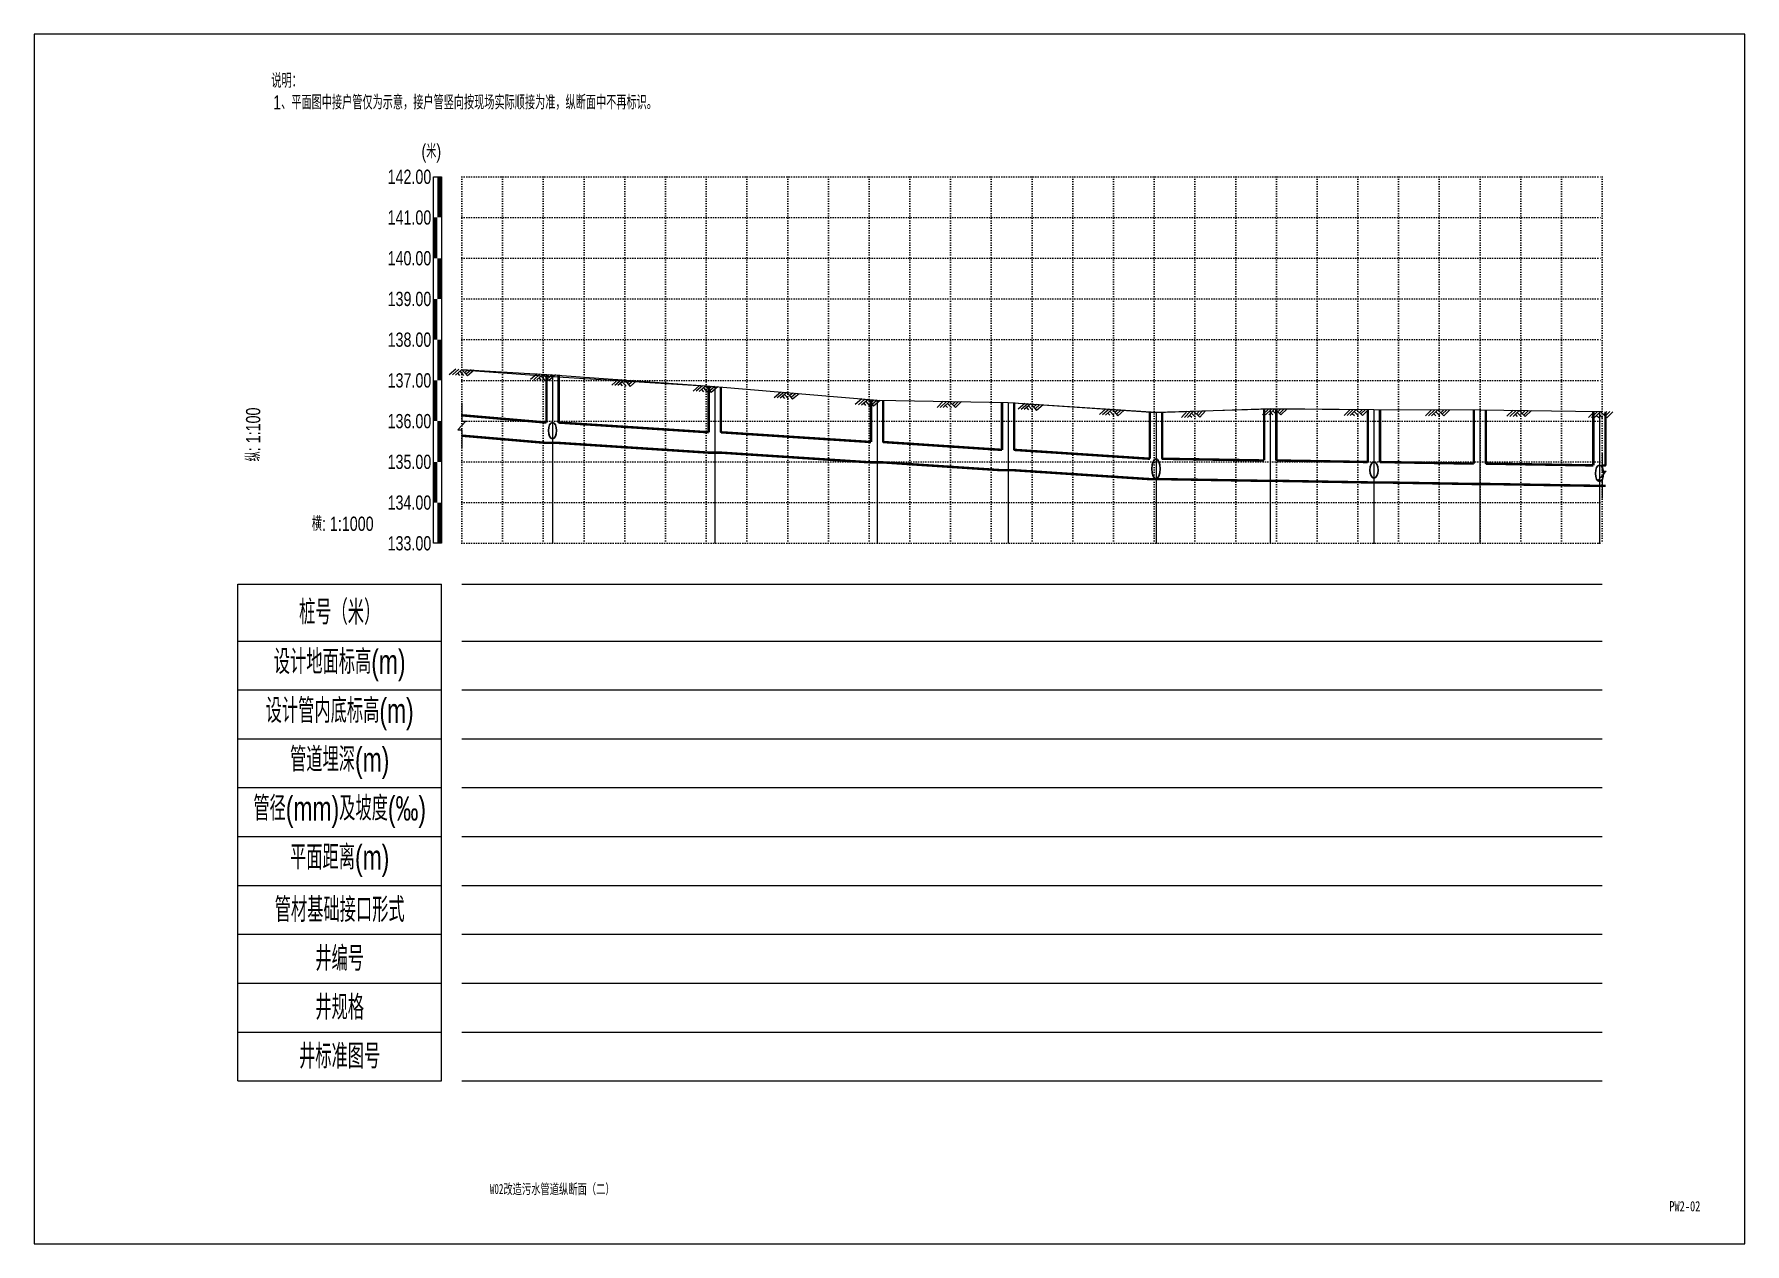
# Model space of a CAD drawing. Extents: x 529262 to 576451, y 2694391 to 2717535.
# Drawn here: x 571871.3 to 572291.3, y 2711946.5 to 2712243.5 of the extents above; entities that cross this region are included whole.
import ezdxf
from ezdxf.enums import TextEntityAlignment as Align

# ---------------------------------------------------------------- set-up
doc = ezdxf.new("R2010")
doc.units = 0
doc.linetypes.add('DOT', pattern=[6.35, 0, -6.35])
for name, color, linetype in [('GPSCOMMON', 7, 'Continuous'), ('P-说明', 7, 'Continuous'), ('W-标注', 2, 'Continuous'), ('图框线', 7, 'Continuous'), ('纵断_分栏线', 5, 'Continuous'), ('纵断_地面线', 3, 'Continuous'), ('纵断_标注', 2, 'Continuous'), ('纵断_标注_支管', 2, 'Continuous'), ('纵断_表头', 2, 'Continuous'), ('纵断_设计线', 1, 'Continuous'), ('纵断_高程网格', 8, 'DOT')]:
    doc.layers.add(name, color=color, linetype=linetype)
doc.layers.add('纵断污水井', color=7, linetype='Continuous', lineweight=60)
doc.layers.add('纵断污水管', color=224, linetype='Continuous', lineweight=60)
doc.styles.add('JieTuHzTxt', font='smsim.shx', dxfattribs={"width": 0.7, "bigfont": 'smfs.shx'})
doc.styles.add('SEMDI', font='smsim.shx', dxfattribs={"width": 0.75, "bigfont": 'smfs.shx'})
doc.styles.add('SMEDI', font='smsim.shx', dxfattribs={"width": 0.75, "height": 3.5, "bigfont": 'smfs.shx'})
doc.styles.add('宋体', font='', dxfattribs={"width": 0.75})
doc.styles.get('宋体').set_extended_font_data('SimSun')

msp = doc.modelspace()

# ---------------------------------------------------------------- texts
at = {"layer": 'P-说明', "style": '宋体'}
for s, width, p in [('W02改造污水管道纵断面（二）', 0.65, (571998.466, 2711959.975)), ('PW2-02', 0.75, (572276.54, 2711955.745))]:
    msp.add_text(s, height=2.5, dxfattribs=dict(at, width=width)).set_placement(p, align=Align.MIDDLE_CENTER)
at = {"layer": 'W-标注', "color": 3, "style": 'SMEDI', "width": 0.75}
for s, p in [('说明：', (571929.492, 2712230.351)), ('1、平面图中接户管仅为示意，接户管竖向按现场实际顺接为准，纵断面中不再标识。', (571929.95, 2712225.034))]:
    msp.add_text(s, height=3.5, dxfattribs=at).set_placement(p)
at = {"layer": '纵断_标注', "style": 'SEMDI', "width": 0.75}
msp.add_text('纵: 1:100', height=3.5, rotation=90, dxfattribs=at).set_placement((571923.269, 2712151.847), align=Align.TOP_RIGHT)
msp.add_text('横: 1:1000', height=3.5, dxfattribs=at).set_placement((571954.603, 2712120.514), align=Align.BOTTOM_RIGHT)
at = {"layer": '纵断_表头', "style": 'SEMDI', "width": 0.75}
msp.add_text('(米)', height=3.5, dxfattribs=at).set_placement((571968.769, 2712212.014), align=Align.BOTTOM_CENTER)
for s, p in [('142.00', (571968.769, 2712208.514)), ('141.00', (571968.769, 2712198.514)), ('140.00', (571968.769, 2712188.514)), ('139.00', (571968.769, 2712178.514)), ('138.00', (571968.769, 2712168.514)), ('137.00', (571968.769, 2712158.514)), ('136.00', (571968.769, 2712148.514)), ('135.00', (571968.769, 2712138.514)), ('134.00', (571968.769, 2712128.514)), ('133.00', (571968.769, 2712118.514))]:
    msp.add_text(s, height=3.5, dxfattribs=at).set_placement(p, align=Align.MIDDLE_RIGHT)

# ---------------------------------------------------------------- blocks, each defined once
blk = doc.blocks.new('A3WK')
at = {"layer": '图框线'}
blk.add_lwpolyline([(0, 0), (420, 0), (420, 297), (0, 297), (0, 0)], dxfattribs=at)
blk = doc.blocks.new('市政排水（YZ）_zdbt')
at = {"color": 0, "linetype": 'ByBlock', "lineweight": -2}
for p, q in [((-50, 0), (0, 0)), ((-50, -122), (-50, 0)), ((0, -122), (0, 0)), ((-50, -14), (0, -14)), ((-50, -26), (0, -26)), ((-50, -38), (0, -38)), ((-50, -50), (0, -50)), ((-50, -62), (0, -62)), ((-50, -74), (0, -74)), ((-50, -86), (0, -86)), ((-50, -98), (0, -98)), ((-50, -110), (0, -110)), ((-50, -122), (0, -122))]:
    blk.add_line(p, q, dxfattribs=at)
at = {"color": 0, "linetype": 'ByBlock', "lineweight": -2, "char_height": 6, "attachment_point": 5, "style": 'JieTuHzTxt'}
for s, insert in [('桩号（米）', (-25, -7)), ('设计地面标高(m)', (-25, -20)), ('设计管内底标高(m)', (-25, -32)), ('管道埋深(m)', (-25, -44)), ('管径(mm)及坡度(‰)', (-25, -56)), ('平面距离(m)', (-25, -68)), ('管材基础接口形式', (-25, -80)), ('井编号', (-25, -92)), ('井规格', (-25, -104)), ('井标准图号', (-25, -116))]:
    blk.add_mtext(s, dxfattribs=dict(at, insert=insert))
blk = doc.blocks.new('VSDesignLineBlock')
at = {"color": 0, "linetype": 'Continuous'}
for p, q in [((-1.5, 0), (-3, -1.5)), ((-0.75, 0), (-2.25, -1.5)), ((0, 0), (-1.5, -1.5)), ((0, 0), (1.5, -1.5)), ((1.5, 0), (0.75, -0.75)), ((2.25, 0), (1.12, -1.12)), ((3, 0), (1.5, -1.5)), ((-0.98, -0.98), (-0.46, -1.5)), ((-0.5, -0.5), (0.5, -1.5))]:
    blk.add_line(p, q, dxfattribs=at)

# ---------------------------------------------------------------- linework, layer by layer
for p in [(571976.269, 2712149.942), (572000.028, 2712148.161), (572039.881, 2712145.77), (572079.731, 2712143.379), (572111.882, 2712141.45), (572148.208, 2712139.27), (572176.251, 2712138.85), (572201.714, 2712138.468), (572227.714, 2712138.078), (572257.093, 2712137.637)]:
    msp.add_point(p)
at = {"layer": 'GPSCOMMON'}
msp.add_point((571976.269, 2712118.514), dxfattribs=at)
at = {"layer": '纵断_分栏线'}
for p, q in [((571976.269, 2712108.514), (572256.269, 2712108.514)), ((571976.269, 2712094.514), (572256.269, 2712094.514)), ((571976.269, 2712082.514), (572256.269, 2712082.514)), ((571976.269, 2712070.514), (572256.269, 2712070.514)), ((571976.269, 2712058.514), (572256.269, 2712058.514)), ((571976.269, 2712046.514), (572256.269, 2712046.514)), ((571976.269, 2712034.514), (572256.269, 2712034.514)), ((571976.269, 2712022.514), (572256.269, 2712022.514)), ((571976.269, 2712010.514), (572256.269, 2712010.514)), ((571976.269, 2711998.514), (572256.269, 2711998.514)), ((571976.269, 2711986.514), (572256.269, 2711986.514))]:
    msp.add_line(p, q, dxfattribs=at)
at = {"layer": '纵断_地面线'}
msp.add_lwpolyline([(571976.269, 2712161.121), (571998.528, 2712159.476), (572038.381, 2712156.992), (572078.231, 2712153.631), (572110.382, 2712153.09), (572146.708, 2712150.617), (572174.751, 2712151.583), (572200.214, 2712151.375), (572226.214, 2712151.282), (572255.593, 2712150.875), (572256.269, 2712150.868)], dxfattribs=at)
at = {"layer": '纵断_标注'}
for p, q in [((571998.528, 2712159.916), (571998.528, 2712118.514)), ((572038.381, 2712156.996), (572038.381, 2712118.514)), ((572078.231, 2712153.634), (572078.231, 2712118.514)), ((572110.382, 2712153.116), (572110.382, 2712118.514)), ((572146.708, 2712150.688), (572146.708, 2712118.514)), ((572174.751, 2712151.559), (572174.751, 2712118.514)), ((572200.214, 2712151.358), (572200.214, 2712118.514)), ((572226.214, 2712151.284), (572226.214, 2712118.514)), ((572255.593, 2712150.861), (572255.593, 2712118.514))]:
    msp.add_line(p, q, dxfattribs=at)
for points in [[(571921.269, 2712118.514, 0, 0, 0), (571921.269, 2712143.847, 1, 0, 0), (571921.269, 2712151.847, 0, 0, 0)], [(571921.269, 2712118.514, 0, 0, 0), (571946.603, 2712118.514, 1, 0, 0), (571954.603, 2712118.514, 0, 0, 0)]]:
    msp.add_lwpolyline(points, format="xyseb", dxfattribs=at)
for points in [[(571976.269, 2712152.942), (571976.269, 2712148.542), (571977.269, 2712148.542), (571975.269, 2712146.342), (571976.269, 2712146.342), (571976.269, 2712141.942)], [(572256.269, 2712140.627), (572256.269, 2712136.227), (572257.269, 2712136.227), (572255.269, 2712134.027), (572256.269, 2712134.027), (572256.269, 2712129.627)]]:
    msp.add_lwpolyline(points, dxfattribs=at)
at = {"layer": '纵断_标注_支管'}
for p in [(571998.528, 2712118.514), (572146.708, 2712118.514), (572200.214, 2712118.514), (572255.593, 2712118.514)]:
    msp.add_point(p, dxfattribs=at)
at = {"layer": '纵断_表头'}
msp.add_lwpolyline([(571971.269, 2712118.514), (571969.269, 2712118.514), (571969.269, 2712208.514), (571971.269, 2712208.514), (571971.269, 2712118.514)], dxfattribs=at)
at = {"layer": '纵断_表头', "const_width": 1}
for points in [[(571970.769, 2712198.514), (571970.769, 2712208.514)], [(571969.769, 2712188.514), (571969.769, 2712198.514)], [(571970.769, 2712178.514), (571970.769, 2712188.514)], [(571969.769, 2712168.514), (571969.769, 2712178.514)], [(571970.769, 2712158.514), (571970.769, 2712168.514)], [(571969.769, 2712148.514), (571969.769, 2712158.514)], [(571970.769, 2712138.514), (571970.769, 2712148.514)], [(571969.769, 2712128.514), (571969.769, 2712138.514)], [(571970.769, 2712118.514), (571970.769, 2712128.514)]]:
    msp.add_lwpolyline(points, dxfattribs=at)
at = {"layer": '纵断_设计线'}
msp.add_lwpolyline([(571976.269, 2712161.217), (571998.528, 2712159.916), (572038.381, 2712156.996), (572078.231, 2712153.634), (572110.382, 2712153.116), (572146.708, 2712150.688), (572174.751, 2712151.559), (572200.214, 2712151.358), (572226.214, 2712151.284), (572255.593, 2712150.861), (572256.269, 2712150.855)], dxfattribs=at)
at = {"layer": '纵断_高程网格', "ltscale": 0.0787}
for p, q in [((571976.269, 2712208.514), (572256.269, 2712208.514)), ((571976.269, 2712208.514), (571976.269, 2712118.514)), ((571986.269, 2712208.514), (571986.269, 2712118.514)), ((571996.269, 2712208.514), (571996.269, 2712118.514)), ((572006.269, 2712208.514), (572006.269, 2712118.514)), ((572016.269, 2712208.514), (572016.269, 2712118.514)), ((572026.269, 2712208.514), (572026.269, 2712118.514)), ((572036.269, 2712208.514), (572036.269, 2712118.514)), ((572046.269, 2712208.514), (572046.269, 2712118.514)), ((572056.269, 2712208.514), (572056.269, 2712118.514)), ((572066.269, 2712208.514), (572066.269, 2712118.514)), ((572076.269, 2712208.514), (572076.269, 2712118.514)), ((572086.269, 2712208.514), (572086.269, 2712118.514)), ((572096.269, 2712208.514), (572096.269, 2712118.514)), ((572106.269, 2712208.514), (572106.269, 2712118.514)), ((572116.269, 2712208.514), (572116.269, 2712118.514)), ((572126.269, 2712208.514), (572126.269, 2712118.514)), ((572136.269, 2712208.514), (572136.269, 2712118.514)), ((572146.269, 2712208.514), (572146.269, 2712118.514)), ((572156.269, 2712208.514), (572156.269, 2712118.514)), ((572166.269, 2712208.514), (572166.269, 2712118.514)), ((572176.269, 2712208.514), (572176.269, 2712118.514)), ((572186.269, 2712208.514), (572186.269, 2712118.514)), ((572196.269, 2712208.514), (572196.269, 2712118.514)), ((572206.269, 2712208.514), (572206.269, 2712118.514)), ((572216.269, 2712208.514), (572216.269, 2712118.514)), ((572226.269, 2712208.514), (572226.269, 2712118.514)), ((572236.269, 2712208.514), (572236.269, 2712118.514)), ((572246.269, 2712208.514), (572246.269, 2712118.514)), ((572256.269, 2712208.514), (572256.269, 2712118.514)), ((571976.269, 2712198.514), (572256.269, 2712198.514)), ((571976.269, 2712188.514), (572256.269, 2712188.514)), ((571976.269, 2712178.514), (572256.269, 2712178.514)), ((571976.269, 2712168.514), (572256.269, 2712168.514)), ((571976.269, 2712158.514), (572256.269, 2712158.514)), ((571976.269, 2712148.514), (572256.269, 2712148.514)), ((571976.269, 2712138.514), (572256.269, 2712138.514)), ((571976.269, 2712128.514), (572256.269, 2712128.514)), ((571976.269, 2712118.514), (572256.269, 2712118.514))]:
    msp.add_line(p, q, dxfattribs=at)
at = {"layer": '纵断污水井', "const_width": 0.6}
for points in [[(571997.028, 2712159.916), (571997.028, 2712148.161)], [(572000.028, 2712159.916), (572000.028, 2712148.164)], [(572036.881, 2712156.996), (572036.881, 2712145.77)], [(572039.881, 2712156.996), (572039.881, 2712145.774)], [(572076.731, 2712153.634), (572076.731, 2712143.379)], [(572079.731, 2712153.634), (572079.731, 2712143.384)], [(572108.882, 2712153.116), (572108.882, 2712141.45)], [(572111.882, 2712153.116), (572111.882, 2712141.454)], [(572145.208, 2712150.688), (572145.208, 2712139.27)], [(572148.208, 2712150.688), (572148.208, 2712139.274)], [(572173.251, 2712151.559), (572173.251, 2712138.85)], [(572176.251, 2712151.559), (572176.251, 2712138.854)], [(572198.714, 2712151.358), (572198.714, 2712138.468)], [(572201.714, 2712151.358), (572201.714, 2712138.464)], [(572224.714, 2712151.284), (572224.714, 2712138.078)], [(572227.714, 2712151.284), (572227.714, 2712138.074)], [(572254.093, 2712150.861), (572254.093, 2712137.637)], [(572257.093, 2712150.861), (572257.093, 2712137.634)], [(571997.028, 2712143.164), (572000.028, 2712143.164)], [(572036.881, 2712140.774), (572039.881, 2712140.774)], [(572076.731, 2712138.384), (572079.731, 2712138.384)], [(572108.882, 2712136.454), (572111.882, 2712136.454)], [(572145.208, 2712134.274), (572148.208, 2712134.274)], [(572173.251, 2712133.854), (572176.251, 2712133.854)], [(572198.714, 2712133.464), (572201.714, 2712133.464)], [(572224.714, 2712133.074), (572227.714, 2712133.074)], [(572254.093, 2712132.634), (572257.093, 2712132.634)]]:
    msp.add_lwpolyline(points, dxfattribs=at)
at = {"layer": '纵断污水管', "const_width": 0.6}
for points in [[(571976.269, 2712149.942), (571997.028, 2712148.161)], [(571976.269, 2712144.942), (571997.028, 2712143.161)], [(572000.028, 2712148.161), (572036.881, 2712145.77)], [(572039.881, 2712145.77), (572076.731, 2712143.379)], [(572000.028, 2712143.161), (572036.881, 2712140.77)], [(572039.881, 2712140.77), (572076.731, 2712138.379)], [(572079.731, 2712143.379), (572108.882, 2712141.45)], [(572111.882, 2712141.45), (572145.208, 2712139.27)], [(572079.731, 2712138.379), (572108.882, 2712136.45)], [(572111.882, 2712136.45), (572145.208, 2712134.27)], [(572148.208, 2712139.27), (572173.251, 2712138.85)], [(572176.251, 2712138.85), (572198.714, 2712138.468)], [(572201.714, 2712138.468), (572224.714, 2712138.078)], [(572227.714, 2712138.078), (572254.093, 2712137.637)], [(572257.093, 2712137.637), (572256.269, 2712137.627)], [(572148.208, 2712134.27), (572173.251, 2712133.85)], [(572176.251, 2712133.85), (572198.714, 2712133.468)], [(572201.714, 2712133.468), (572224.714, 2712133.078)], [(572227.714, 2712133.078), (572254.093, 2712132.637)], [(572257.093, 2712132.637), (572256.269, 2712132.627)]]:
    msp.add_lwpolyline(points, dxfattribs=at)
at = {"layer": '纵断污水管', "lineweight": 30}
for centre, major_axis, ratio in [((571998.528, 2712146.201), (0, 2), 0.5), ((572146.708, 2712136.77), (0, 2.5), 0.4), ((572200.214, 2712136.508), (0, 2), 0.5), ((572255.593, 2712135.677), (0, 2), 0.5)]:
    msp.add_ellipse(centre, major_axis=major_axis, ratio=ratio, dxfattribs=at)

# ---------------------------------------------------------------- block references
at = {"layer": '纵断_标注'}
for p, rotation in [((571976.269, 2712161.217), 356.6545468110272), ((571996.235, 2712160.05), 356.6545468110272), ((572016.184, 2712158.622), 355.8088009017104), ((572036.13, 2712157.161), 355.8088009017104), ((572056.062, 2712155.504), 355.1787823253143), ((572075.991, 2712153.823), 355.1787823253143), ((572095.981, 2712153.348), 359.0766893594468), ((572115.966, 2712152.743), 356.1754377619848), ((572135.922, 2712151.409), 356.1754377619848), ((572155.893, 2712150.973), 1.779833067911486), ((572175.884, 2712151.55), 359.5478454540112), ((572195.884, 2712151.393), 359.5478454540112), ((572215.883, 2712151.313), 359.8359534490603), ((572235.882, 2712151.145), 359.1755830712082), ((572255.88, 2712150.858), 359.4685680427406)]:
    msp.add_blockref('VSDesignLineBlock', p, dxfattribs=dict(at, rotation=rotation))
at = {"layer": '纵断_表头'}
for name, p in [('A3WK', (571871.268, 2711946.514)), ('A3WK', (571871.269, 2711946.515)), ('市政排水（YZ）_zdbt', (571971.269, 2712108.514))]:
    msp.add_blockref(name, p, dxfattribs=at)

msp.set_redraw_order([(e.dxf.handle, doc.entitydb.next_handle()) for e in msp.query("TEXT MTEXT ATTDEF DIMENSION ARC_DIMENSION")])  # texts and dimensions are drawn at this point

doc.saveas('drawing.dxf')
